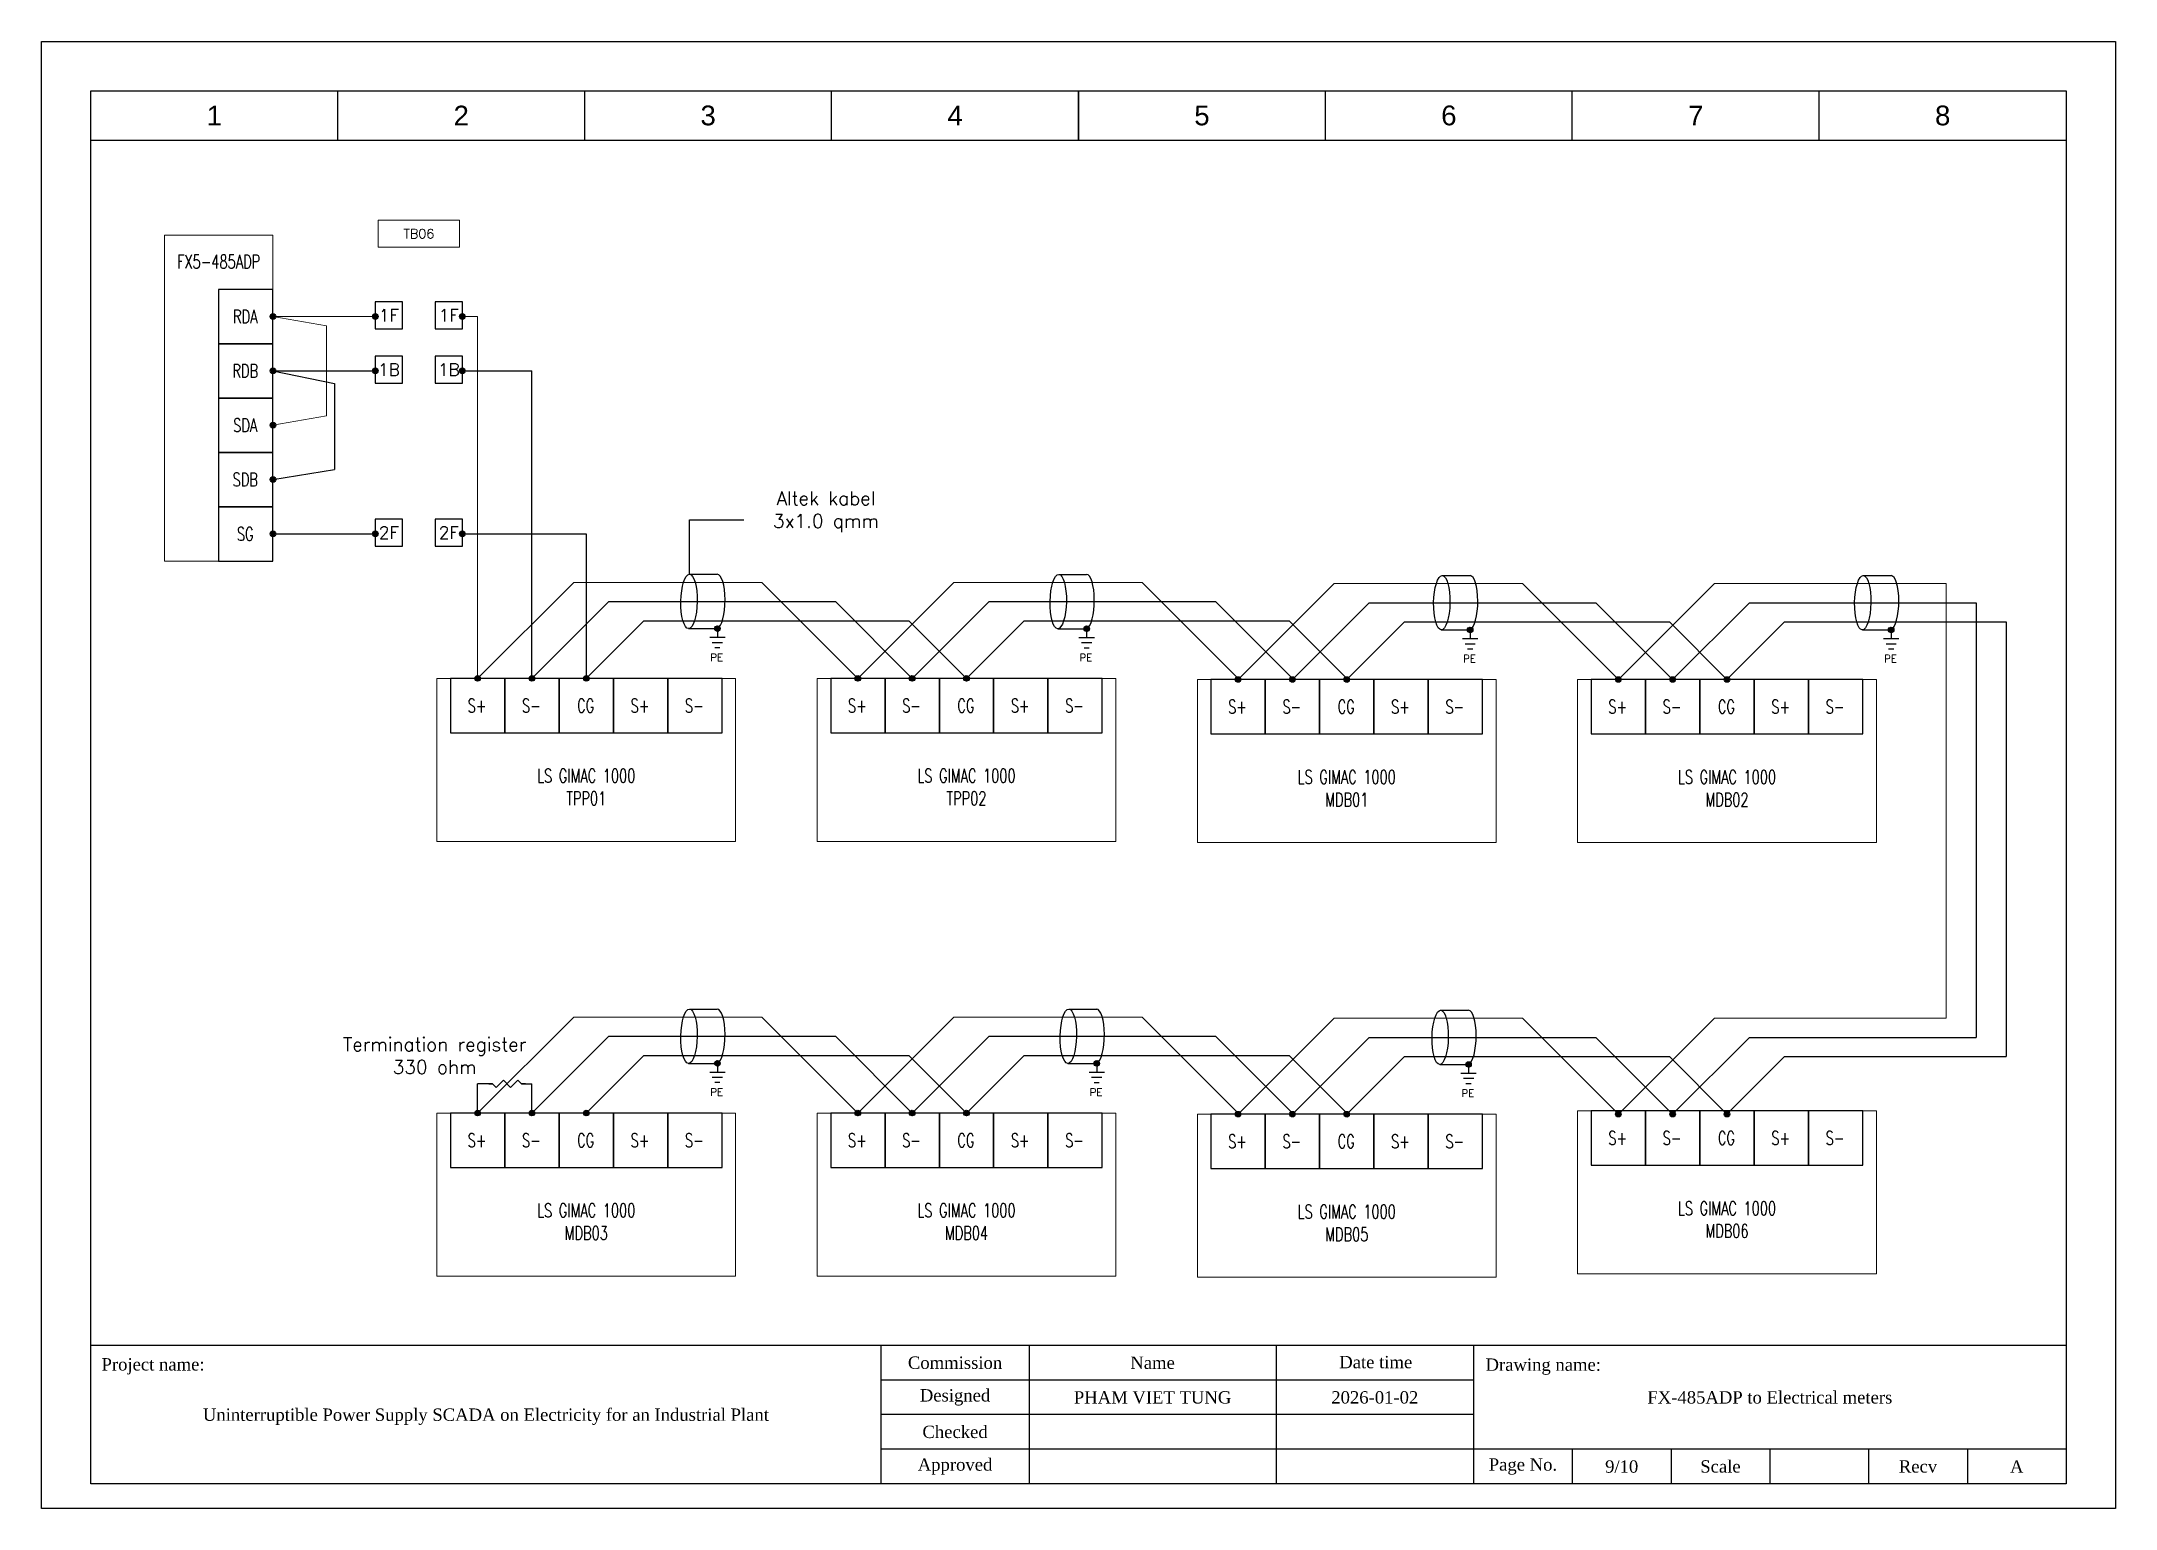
# Model space of a CAD drawing. Header units: millimetres. Extents: x 0 to 3300, y 0 to 297.
# Drawn here: x 2400 to 2820, y 0 to 297 of the extents above; entities that cross this region are included whole.
import ezdxf
from ezdxf.enums import TextEntityAlignment as Align

# ---------------------------------------------------------------- set-up
doc = ezdxf.new("R2010")
doc.units = ezdxf.units.MM
for name, color, linetype in [('0_TB_FEED THRU', 8, 'Continuous'), ('BLACK WIRE', 9, 'Continuous'), ('Frame_text', 3, 'Continuous'), ('GROUND WIRE', 80, 'Continuous')]:
    doc.layers.add(name, color=color, linetype=linetype)
for name, color, linetype, lineweight in [('LINE', 3, 'Continuous', 9), ('RED WIRE', 1, 'Continuous', 0), ('TEXT', 7, 'Continuous', 9)]:
    doc.layers.add(name, color=color, linetype=linetype, lineweight=lineweight)
doc.styles.add('F2.5 Romans', font='romans.shx', dxfattribs={"height": 2.5})
doc.styles.add('F4.0', font='arial.ttf', dxfattribs={"height": 4})
doc.styles.add('ROMANS', font='romans.shx', dxfattribs={"width": 0.7, "bigfont": 'whgtxt.shx'})
doc.styles.add('SIMPLEX', font='SIMPLEX.shx', dxfattribs={"width": 0.7})
doc.styles.get("Standard").update_dxf_attribs({"font": 'times.ttf', "height": 2.5})

msp = doc.modelspace()

# ---------------------------------------------------------------- texts
at = {"color": 2, "style": 'F2.5 Romans'}
msp.add_text('TB06', height=1.886, dxfattribs=at).set_placement((2476.43, 258.08), align=Align.MIDDLE_CENTER)
at = {"char_height": 2.75, "attachment_point": 5}
for s, width, insert, style in [('FX5-485ADP', 21.8153, (2435.88, 252.43), 'ROMANS'), ('RDA', 16.4575, (2441.26, 241.32), 'ROMANS'), ('RDB', 16.4575, (2441.26, 230.32), 'ROMANS'), ('SDA', 16.4575, (2441.26, 219.32), 'ROMANS'), ('SDB', 16.4575, (2441.26, 208.32), 'ROMANS'), ('{\\Fromans|c129;Altek kabel }3x1.0 qmm', 25.8405, (2558.85, 201.77), 'F2.5 Romans'), ('SG', 16.4575, (2441.26, 197.32), 'ROMANS'), ('S+', 16.4575, (2488.2, 162.56), 'ROMANS'), ('S-', 16.4575, (2499.2, 162.56), 'ROMANS'), ('CG', 16.4575, (2510.2, 162.56), 'ROMANS'), ('S+', 16.4575, (2521.2, 162.56), 'ROMANS'), ('S-', 16.4575, (2532.2, 162.56), 'ROMANS'), ('S+', 16.4575, (2565.2, 162.56), 'ROMANS'), ('S-', 16.4575, (2576.2, 162.56), 'ROMANS'), ('CG', 16.4575, (2587.2, 162.56), 'ROMANS'), ('S+', 16.4575, (2598.2, 162.56), 'ROMANS'), ('S-', 16.4575, (2609.2, 162.56), 'ROMANS'), ('S+', 16.4575, (2642.2, 162.33), 'ROMANS'), ('S-', 16.4575, (2653.2, 162.33), 'ROMANS'), ('CG', 16.4575, (2664.2, 162.33), 'ROMANS'), ('S+', 16.4575, (2675.2, 162.33), 'ROMANS'), ('S-', 16.4575, (2686.2, 162.33), 'ROMANS'), ('S+', 16.4575, (2719.2, 162.33), 'ROMANS'), ('S-', 16.4575, (2730.2, 162.33), 'ROMANS'), ('CG', 16.4575, (2741.2, 162.33), 'ROMANS'), ('S+', 16.4575, (2752.2, 162.33), 'ROMANS'), ('S-', 16.4575, (2763.2, 162.33), 'ROMANS'), ('LS GIMAC 1000\\PTPP01', 21.8153, (2510.32, 146.05), 'ROMANS'), ('LS GIMAC 1000\\PTPP02', 21.8153, (2587.32, 146.05), 'ROMANS'), ('LS GIMAC 1000\\PMDB01', 21.8153, (2664.32, 145.82), 'ROMANS'), ('LS GIMAC 1000\\PMDB02', 21.8153, (2741.32, 145.82), 'ROMANS'), ('Termination register 330 ohm', 45.1908, (2479.61, 91.66), 'F2.5 Romans'), ('S+', 16.4575, (2488.2, 74.56), 'ROMANS'), ('S-', 16.4575, (2499.2, 74.56), 'ROMANS'), ('CG', 16.4575, (2510.2, 74.56), 'ROMANS'), ('S+', 16.4575, (2521.2, 74.56), 'ROMANS'), ('S-', 16.4575, (2532.2, 74.56), 'ROMANS'), ('S+', 16.4575, (2565.2, 74.56), 'ROMANS'), ('S-', 16.4575, (2576.2, 74.56), 'ROMANS'), ('CG', 16.4575, (2587.2, 74.56), 'ROMANS'), ('S+', 16.4575, (2598.2, 74.56), 'ROMANS'), ('S-', 16.4575, (2609.2, 74.56), 'ROMANS'), ('S+', 16.4575, (2642.2, 74.33), 'ROMANS'), ('S-', 16.4575, (2653.2, 74.33), 'ROMANS'), ('CG', 16.4575, (2664.2, 74.33), 'ROMANS'), ('S+', 16.4575, (2675.2, 74.33), 'ROMANS'), ('S-', 16.4575, (2686.2, 74.33), 'ROMANS'), ('S+', 16.4575, (2719.2, 75.01), 'ROMANS'), ('S-', 16.4575, (2730.2, 75.01), 'ROMANS'), ('CG', 16.4575, (2741.2, 75.01), 'ROMANS'), ('S+', 16.4575, (2752.2, 75.01), 'ROMANS'), ('S-', 16.4575, (2763.2, 75.01), 'ROMANS'), ('LS GIMAC 1000\\PMDB03', 21.8153, (2510.32, 58.05), 'ROMANS'), ('LS GIMAC 1000\\PMDB04', 21.8153, (2587.32, 58.05), 'ROMANS'), ('LS GIMAC 1000\\PMDB05', 21.8153, (2664.32, 57.82), 'ROMANS'), ('LS GIMAC 1000\\PMDB06', 21.8153, (2741.32, 58.5), 'ROMANS')]:
    msp.add_mtext_dynamic_manual_height_columns(s, width=width, gutter_width=13.75, heights=[0], dxfattribs=dict(at, insert=insert, style=style))
at = {"layer": '0_TB_FEED THRU', "color": 2, "style": 'SIMPLEX'}
for s, p in [('1F', (2470.35, 241.57)), ('1F', (2482.48, 241.57)), ('1B', (2470.35, 230.57)), ('1B', (2482.48, 230.57)), ('2F', (2470.35, 197.57)), ('2F', (2482.48, 197.57))]:
    msp.add_text(s, height=2.493, dxfattribs=at).set_placement(p, align=Align.MIDDLE_CENTER)
at = {"layer": 'TEXT', "color": 7, "style": 'F2.5 Romans'}
for p in [(2538.01, 171.56), (2612.79, 171.53), (2690.45, 171.3), (2775.71, 171.3), (2538.01, 83.55), (2614.83, 83.53), (2690.13, 83.32)]:
    msp.add_text('PE', height=1.501, dxfattribs=at).set_placement(p, align=Align.RIGHT)

# ---------------------------------------------------------------- blocks, each defined once
blk = doc.blocks.new('A3_BLOCK')
for p, q in [((10, 5), (10, 287)), ((10, 287), (410, 287)), ((60, 277), (60, 287)), ((110, 277), (110, 287)), ((160, 277), (160, 287)), ((210, 277), (210, 287)), ((210, 287), (210, 277)), ((260, 277), (260, 287)), ((310, 277), (310, 287)), ((360, 277), (360, 287)), ((410, 287), (410, 5)), ((10, 277), (410, 277)), ((410, 33), (10, 33)), ((170, 33), (170, 5)), ((200, 33), (200, 5)), ((250, 33), (250, 5)), ((290, 33), (290, 5)), ((290, 26), (170, 26)), ((290, 19), (170, 19)), ((410, 12), (170, 12)), ((310, 12), (310, 5)), ((330, 12), (330, 5)), ((350, 12), (350, 5)), ((370, 12), (370, 5)), ((390, 12), (390, 5)), ((410, 5), (10, 5))]:
    blk.add_line(p, q)
at = {"layer": 'Frame_text'}
blk.add_lwpolyline([(0, 0), (0, 297), (420, 297), (420, 0), (0, 0)], close=True, dxfattribs=at)
at = {"char_height": 4, "attachment_point": 5, "style": 'F4.0'}
for s, insert in [('1', (35, 282)), ('2', (85, 282)), ('3', (135, 282)), ('4', (185, 282)), ('5', (235, 282)), ('6', (285, 282)), ('7', (335, 282)), ('8', (385, 282))]:
    blk.add_mtext_dynamic_manual_height_columns(s, width=19.9819, gutter_width=25, heights=[0], dxfattribs=dict(at, insert=insert))
at = {"char_height": 2.5}
for s, width, insert, attachment_point in [('Project name:', 20.4464, (12.16, 30.44), 1), ('Commission', 24.3938, (185, 29.5), 5), ('Name', 19.9366, (225, 29.5), 5), ('\\pi2.82608;Date time', 19.9366, (259.98, 30.89), 1), ('Drawing name:', 24.4615, (292.42, 30.38), 1), ('Designed', 24.3938, (185, 22.5), 5), ('Checked', 25.3958, (185, 15.5), 5), ('Approved', 29.851, (185, 8.5), 5), ('Page No.', 19.9366, (300, 8.5), 5), ('Scale', 19.9366, (340, 8.5), 5), ('Recv', 19.9366, (380, 8.5), 5)]:
    blk.add_mtext_dynamic_manual_height_columns(s, width=width, gutter_width=25, heights=[0], dxfattribs=dict(at, insert=insert, attachment_point=attachment_point))
at = {"layer": 'Frame_text'}
for tag, p in [('DESIGNED', (225, 22.5)), ('DESIGNED_DATE', (270, 22.5)), ('DRAWING_NAME', (350, 22.5)), ('PROJECT_NAME', (90, 19)), ('CHECKED', (225, 15.5)), ('CHECKED_DATE', (270, 15.5)), ('APPROVED', (225, 8.5)), ('APPROVED_DATE', (270, 8.5)), ('PAGE', (320, 8.5)), ('SCALE', (360, 8.5)), ('RECV', (400, 8.5))]:
    blk.add_attdef(tag, text='', height=2.5, dxfattribs=at).set_placement(p, align=Align.MIDDLE_CENTER)

# ---------------------------------------------------------------- hatches: boundary and pattern name
at = {"linetype": 'Continuous'}
h = msp.add_hatch(dxfattribs=at)
h.set_pattern_fill('ANSI31', scale=0.088528, style=0)
h.set_pattern_definition([(45, (2233.05632, 13.9763), (-0.11042421, 0.11042421), [])])
edge = h.paths.add_edge_path()
edge.add_arc((2446.88, 241.32), 0.559, 0, 360)
h = msp.add_hatch(dxfattribs=at)
h.set_pattern_fill('ANSI31', scale=0.088528, style=0)
h.set_pattern_definition([(45, (2233.05632, 2.9763), (-0.11042421, 0.11042421), [])])
edge = h.paths.add_edge_path()
edge.add_arc((2446.88, 230.32), 0.559, 0, 360)
h = msp.add_hatch(dxfattribs=at)
h.set_pattern_fill('ANSI31', scale=0.088528, style=0)
h.set_pattern_definition([(45, (2233.05632, -8.0237), (-0.11042421, 0.11042421), [])])
edge = h.paths.add_edge_path()
edge.add_arc((2446.88, 219.32), 0.559, 0, 360)
h = msp.add_hatch(dxfattribs=at)
h.set_pattern_fill('ANSI31', scale=0.088528, style=0)
h.set_pattern_definition([(45, (2233.05632, -19.0237), (-0.11042421, 0.11042421), [])])
edge = h.paths.add_edge_path()
edge.add_arc((2446.88, 208.32), 0.559, 0, 360)
h = msp.add_hatch(dxfattribs=at)
h.set_pattern_fill('ANSI31', scale=0.088528, style=0)
h.set_pattern_definition([(45, (2233.05632, -30.0237), (-0.11042421, 0.11042421), [])])
edge = h.paths.add_edge_path()
edge.add_arc((2446.88, 197.32), 0.559, 0, 360)
h = msp.add_hatch(dxfattribs=at)
h.set_pattern_fill('ANSI31', scale=0.088528, style=0)
h.set_pattern_definition([(45, (2323.05568, -49.19624), (-0.11042421, 0.11042421), [])])
edge = h.paths.add_edge_path()
edge.add_arc((2536.88, 178.14), 0.559, 0, 360)
h = msp.add_hatch(dxfattribs=at)
h.set_pattern_fill('ANSI31', scale=0.088528, style=0)
h.set_pattern_definition([(45, (2397.82922, -49.22734), (-0.11042421, 0.11042421), [])])
edge = h.paths.add_edge_path()
edge.add_arc((2611.65, 178.11), 0.559, 0, 360)
h = msp.add_hatch(dxfattribs=at)
h.set_pattern_fill('ANSI31', scale=0.088528, style=0)
h.set_pattern_definition([(45, (2475.49595, -49.4559), (-0.11042421, 0.11042421), [])])
edge = h.paths.add_edge_path()
edge.add_arc((2689.32, 177.88), 0.559, 0, 360)
h = msp.add_hatch(dxfattribs=at)
h.set_pattern_fill('ANSI31', scale=0.088528, style=0)
h.set_pattern_definition([(45, (2560.7511, -49.4559), (-0.11042421, 0.11042421), [])])
edge = h.paths.add_edge_path()
edge.add_arc((2774.57, 177.88), 0.559, 0, 360)
h = msp.add_hatch(dxfattribs=at)
h.set_pattern_fill('ANSI31', scale=0.088528, style=0)
h.set_pattern_definition([(45, (2274.50034, -59.28458), (-0.11042421, 0.11042421), [])])
edge = h.paths.add_edge_path()
edge.add_arc((2488.32, 168.06), 0.559, 0, 360)
h = msp.add_hatch(dxfattribs=at)
h.set_pattern_fill('ANSI31', scale=0.088528, style=0)
h.set_pattern_definition([(45, (2285.50034, -59.28458), (-0.11042421, 0.11042421), [])])
edge = h.paths.add_edge_path()
edge.add_arc((2499.32, 168.06), 0.559, 0, 360)
h = msp.add_hatch(dxfattribs=at)
h.set_pattern_fill('ANSI31', scale=0.088528, style=0)
h.set_pattern_definition([(45, (2296.50034, -59.28458), (-0.11042421, 0.11042421), [])])
edge = h.paths.add_edge_path()
edge.add_arc((2510.32, 168.06), 0.559, 0, 360)
h = msp.add_hatch(dxfattribs=at)
h.set_pattern_fill('ANSI31', scale=0.088528, style=0)
h.set_pattern_definition([(45, (2351.50034, -59.28458), (-0.11042421, 0.11042421), [])])
edge = h.paths.add_edge_path()
edge.add_arc((2565.32, 168.06), 0.559, 0, 360)
h = msp.add_hatch(dxfattribs=at)
h.set_pattern_fill('ANSI31', scale=0.088528, style=0)
h.set_pattern_definition([(45, (2362.50034, -59.28458), (-0.11042421, 0.11042421), [])])
edge = h.paths.add_edge_path()
edge.add_arc((2576.32, 168.06), 0.559, 0, 360)
h = msp.add_hatch(dxfattribs=at)
h.set_pattern_fill('ANSI31', scale=0.088528, style=0)
h.set_pattern_definition([(45, (2373.50034, -59.28458), (-0.11042421, 0.11042421), [])])
edge = h.paths.add_edge_path()
edge.add_arc((2587.32, 168.06), 0.559, 0, 360)
h = msp.add_hatch(dxfattribs=at)
h.set_pattern_fill('ANSI31', scale=0.088528, style=0)
h.set_pattern_definition([(45, (2428.5, -59.51314), (-0.11042421, 0.11042421), [])])
edge = h.paths.add_edge_path()
edge.add_arc((2642.32, 167.83), 0.559, 0, 360)
h = msp.add_hatch(dxfattribs=at)
h.set_pattern_fill('ANSI31', scale=0.088528, style=0)
h.set_pattern_definition([(45, (2439.5, -59.51314), (-0.11042421, 0.11042421), [])])
edge = h.paths.add_edge_path()
edge.add_arc((2653.32, 167.83), 0.559, 0, 360)
h = msp.add_hatch(dxfattribs=at)
h.set_pattern_fill('ANSI31', scale=0.088528, style=0)
h.set_pattern_definition([(45, (2450.5, -59.51314), (-0.11042421, 0.11042421), [])])
edge = h.paths.add_edge_path()
edge.add_arc((2664.32, 167.83), 0.559, 0, 360)
h = msp.add_hatch(dxfattribs=at)
h.set_pattern_fill('ANSI31', scale=0.088528, style=0)
h.set_pattern_definition([(45, (2505.5, -59.51314), (-0.11042421, 0.11042421), [])])
edge = h.paths.add_edge_path()
edge.add_arc((2719.32, 167.83), 0.559, 0, 360)
h = msp.add_hatch(dxfattribs=at)
h.set_pattern_fill('ANSI31', scale=0.088528, style=0)
h.set_pattern_definition([(45, (2516.5, -59.51314), (-0.11042421, 0.11042421), [])])
edge = h.paths.add_edge_path()
edge.add_arc((2730.32, 167.83), 0.559, 0, 360)
h = msp.add_hatch(dxfattribs=at)
h.set_pattern_fill('ANSI31', scale=0.088528, style=0)
h.set_pattern_definition([(45, (2527.5, -59.51314), (-0.11042421, 0.11042421), [])])
edge = h.paths.add_edge_path()
edge.add_arc((2741.32, 167.83), 0.559, 0, 360)
h = msp.add_hatch(dxfattribs=at)
h.set_pattern_fill('ANSI31', scale=0.088528, style=0)
h.set_pattern_definition([(45, (2323.05568, -137.20762), (-0.11042421, 0.11042421), [])])
edge = h.paths.add_edge_path()
edge.add_arc((2536.88, 90.13), 0.559, 0, 360)
h = msp.add_hatch(dxfattribs=at)
h.set_pattern_fill('ANSI31', scale=0.088528, style=0)
h.set_pattern_definition([(45, (2399.87201, -137.22734), (-0.11042421, 0.11042421), [])])
edge = h.paths.add_edge_path()
edge.add_arc((2613.69, 90.11), 0.559, 0, 360)
h = msp.add_hatch(dxfattribs=at)
h.set_pattern_fill('ANSI31', scale=0.088528, style=0)
h.set_pattern_definition([(45, (2475.1705, -137.43617), (-0.11042421, 0.11042421), [])])
edge = h.paths.add_edge_path()
edge.add_arc((2688.99, 89.9), 0.559, 0, 360)
h = msp.add_hatch(dxfattribs=at)
h.set_pattern_fill('ANSI31', scale=0.088528, style=0)
h.set_pattern_definition([(45, (2274.50034, -147.28458), (-0.11042421, 0.11042421), [])])
edge = h.paths.add_edge_path()
edge.add_arc((2488.32, 80.06), 0.559, 0, 360)
h = msp.add_hatch(dxfattribs=at)
h.set_pattern_fill('ANSI31', scale=0.088528, style=0)
h.set_pattern_definition([(45, (2285.50034, -147.28458), (-0.11042421, 0.11042421), [])])
edge = h.paths.add_edge_path()
edge.add_arc((2499.32, 80.06), 0.559, 0, 360)
h = msp.add_hatch(dxfattribs=at)
h.set_pattern_fill('ANSI31', scale=0.088528, style=0)
h.set_pattern_definition([(45, (2296.50034, -147.28458), (-0.11042421, 0.11042421), [])])
edge = h.paths.add_edge_path()
edge.add_arc((2510.32, 80.06), 0.559, 0, 360)
h = msp.add_hatch(dxfattribs=at)
h.set_pattern_fill('ANSI31', scale=0.088528, style=0)
h.set_pattern_definition([(45, (2351.50034, -147.28458), (-0.11042421, 0.11042421), [])])
edge = h.paths.add_edge_path()
edge.add_arc((2565.32, 80.06), 0.559, 0, 360)
h = msp.add_hatch(dxfattribs=at)
h.set_pattern_fill('ANSI31', scale=0.088528, style=0)
h.set_pattern_definition([(45, (2362.50034, -147.28458), (-0.11042421, 0.11042421), [])])
edge = h.paths.add_edge_path()
edge.add_arc((2576.32, 80.06), 0.559, 0, 360)
h = msp.add_hatch(dxfattribs=at)
h.set_pattern_fill('ANSI31', scale=0.088528, style=0)
h.set_pattern_definition([(45, (2373.50034, -147.28458), (-0.11042421, 0.11042421), [])])
edge = h.paths.add_edge_path()
edge.add_arc((2587.32, 80.06), 0.559, 0, 360)
h = msp.add_hatch(dxfattribs=at)
h.set_pattern_fill('ANSI31', scale=0.088528, style=0)
h.set_pattern_definition([(45, (2428.5, -147.51314), (-0.11042421, 0.11042421), [])])
edge = h.paths.add_edge_path()
edge.add_arc((2642.32, 79.83), 0.559, 0, 360)
h = msp.add_hatch(dxfattribs=at)
h.set_pattern_fill('ANSI31', scale=0.088528, style=0)
h.set_pattern_definition([(45, (2439.5, -147.51314), (-0.11042421, 0.11042421), [])])
edge = h.paths.add_edge_path()
edge.add_arc((2653.32, 79.83), 0.559, 0, 360)
h = msp.add_hatch(dxfattribs=at)
h.set_pattern_fill('ANSI31', scale=0.088528, style=0)
h.set_pattern_definition([(45, (2450.5, -147.51314), (-0.11042421, 0.11042421), [])])
edge = h.paths.add_edge_path()
edge.add_arc((2664.32, 79.83), 0.559, 0, 360)
h = msp.add_hatch(dxfattribs=at)
h.set_pattern_fill('ANSI31', scale=0.088528, style=0)
h.set_pattern_definition([(45, (2505.5, -147.51314), (-0.11042421, 0.11042421), [])])
edge = h.paths.add_edge_path()
edge.add_arc((2719.32, 79.83), 0.559, 0, 360)
h = msp.add_hatch(dxfattribs=at)
h.set_pattern_fill('ANSI31', scale=0.088528, style=0)
h.set_pattern_definition([(45, (2516.5, -147.51314), (-0.11042421, 0.11042421), [])])
edge = h.paths.add_edge_path()
edge.add_arc((2730.32, 79.83), 0.559, 0, 360)
h = msp.add_hatch(dxfattribs=at)
h.set_pattern_fill('ANSI31', scale=0.088528, style=0)
h.set_pattern_definition([(45, (2527.5, -147.51314), (-0.11042421, 0.11042421), [])])
edge = h.paths.add_edge_path()
edge.add_arc((2741.32, 79.83), 0.559, 0, 360)
at = {"layer": '0_TB_FEED THRU', "linetype": 'Continuous'}
h = msp.add_hatch(dxfattribs=at)
h.set_pattern_fill('ANSI31', scale=0.088528, style=0)
h.set_pattern_definition([(45, (2253.77833, 13.9763), (-0.11042421, 0.11042421), [])])
edge = h.paths.add_edge_path()
edge.add_arc((2467.6, 241.32), 0.559, 0, 360)
h = msp.add_hatch(dxfattribs=at)
h.set_pattern_fill('ANSI31', scale=0.088528, style=0)
h.set_pattern_definition([(45, (2271.40451, 13.9763), (-0.11042421, 0.11042421), [])])
edge = h.paths.add_edge_path()
edge.add_arc((2485.23, 241.32), 0.559, 0, 360)
h = msp.add_hatch(dxfattribs=at)
h.set_pattern_fill('ANSI31', scale=0.088528, style=0)
h.set_pattern_definition([(45, (2253.77833, 2.9763), (-0.11042421, 0.11042421), [])])
edge = h.paths.add_edge_path()
edge.add_arc((2467.6, 230.32), 0.559, 0, 360)
h = msp.add_hatch(dxfattribs=at)
h.set_pattern_fill('ANSI31', scale=0.088528, style=0)
h.set_pattern_definition([(45, (2271.40451, 2.9763), (-0.11042421, 0.11042421), [])])
edge = h.paths.add_edge_path()
edge.add_arc((2485.23, 230.32), 0.559, 0, 360)
h = msp.add_hatch(dxfattribs=at)
h.set_pattern_fill('ANSI31', scale=0.088528, style=0)
h.set_pattern_definition([(45, (2253.77833, -30.0237), (-0.11042421, 0.11042421), [])])
edge = h.paths.add_edge_path()
edge.add_arc((2467.6, 197.32), 0.559, 0, 360)
h = msp.add_hatch(dxfattribs=at)
h.set_pattern_fill('ANSI31', scale=0.088528, style=0)
h.set_pattern_definition([(45, (2271.40451, -30.0237), (-0.11042421, 0.11042421), [])])
edge = h.paths.add_edge_path()
edge.add_arc((2485.23, 197.32), 0.559, 0, 360)

# ---------------------------------------------------------------- linework, layer by layer
for p, q in [((2531.23, 189.14), (2531.23, 200.14)), ((2531.23, 200.14), (2542.23, 200.14)), ((2531.23, 189.14), (2536.86, 189.14)), ((2606, 189.11), (2611.63, 189.11)), ((2683.67, 188.88), (2689.3, 188.88)), ((2768.93, 188.88), (2774.55, 188.88)), ((2531.03, 178.14), (2536.67, 178.14)), ((2536.88, 178.18), (2536.88, 178.14)), ((2605.81, 178.11), (2611.44, 178.11)), ((2611.65, 178.15), (2611.65, 178.11)), ((2611.65, 178.15), (2611.65, 178.11)), ((2683.47, 177.88), (2689.11, 177.88)), ((2689.32, 177.92), (2689.32, 177.88)), ((2689.32, 177.92), (2689.32, 177.88)), ((2768.73, 177.88), (2774.37, 177.88)), ((2774.57, 177.92), (2774.57, 177.88)), ((2774.57, 177.92), (2774.57, 177.88)), ((2531.23, 101.11), (2536.86, 101.11)), ((2608.05, 101.11), (2613.68, 101.11)), ((2683.34, 100.88), (2688.97, 100.88)), ((2531.03, 90.11), (2536.67, 90.11)), ((2536.88, 90.17), (2536.88, 90.13)), ((2536.88, 90.15), (2536.88, 90.11)), ((2607.85, 90.11), (2613.49, 90.11)), ((2613.69, 90.15), (2613.69, 90.11)), ((2613.69, 90.15), (2613.69, 90.11)), ((2683.15, 89.88), (2688.79, 89.88)), ((2688.99, 89.94), (2688.99, 89.9)), ((2688.99, 89.92), (2688.99, 89.88)), ((2490.59, 86), (2488.32, 86)), ((2488.32, 80.06), (2488.32, 86)), ((2498.03, 86), (2499.32, 86)), ((2499.32, 80.06), (2499.32, 86))]:
    msp.add_line(p, q)
at = {"color": 0, "linetype": 'Continuous'}
for p, q in [((2536.88, 178.18), (2536.88, 176.38)), ((2611.65, 178.15), (2611.65, 176.35)), ((2689.32, 177.92), (2689.32, 176.12)), ((2774.57, 177.92), (2774.57, 176.12)), ((2536.88, 90.17), (2536.88, 88.37)), ((2613.69, 90.15), (2613.69, 88.35)), ((2688.99, 89.94), (2688.99, 88.14))]:
    msp.add_line(p, q, dxfattribs=at)
at = {"color": 0, "linetype": 'Continuous', "ltscale": 5}
for p, q in [((2535.32, 176.38), (2538.43, 176.38)), ((2535.84, 175.34), (2537.91, 175.34)), ((2536.36, 174.3), (2537.4, 174.3)), ((2610.1, 176.35), (2613.21, 176.35)), ((2610.61, 175.31), (2612.69, 175.31)), ((2611.13, 174.27), (2612.17, 174.27)), ((2687.76, 176.12), (2690.87, 176.12)), ((2688.28, 175.08), (2690.35, 175.08)), ((2688.8, 174.04), (2689.84, 174.04)), ((2773.02, 176.12), (2776.13, 176.12)), ((2773.54, 175.08), (2775.61, 175.08)), ((2774.05, 174.04), (2775.09, 174.04)), ((2535.32, 88.37), (2538.43, 88.37)), ((2612.14, 88.35), (2615.25, 88.35)), ((2535.84, 87.33), (2537.91, 87.33)), ((2536.36, 86.29), (2537.4, 86.29)), ((2612.66, 87.31), (2614.73, 87.31)), ((2613.18, 86.27), (2614.21, 86.27)), ((2687.44, 88.14), (2690.55, 88.14)), ((2687.96, 87.1), (2690.03, 87.1)), ((2688.47, 86.06), (2689.51, 86.06))]:
    msp.add_line(p, q, dxfattribs=at)
at = {"color": 2, "lineweight": 30}
for p, q in [((2491.32, 86), (2490.59, 86)), ((2492.06, 85.26), (2491.32, 86)), ((2492.06, 85.26), (2493.53, 86.74)), ((2493.53, 86.74), (2495, 85.26)), ((2495, 85.26), (2496.47, 86.74)), ((2496.47, 86.74), (2497.21, 86)), ((2497.21, 86), (2498.03, 86))]:
    msp.add_line(p, q, dxfattribs=at)
at = {"color": 7, "linetype": 'Continuous'}
for centre in [(2446.88, 241.32), (2446.88, 230.32), (2446.88, 219.32), (2446.88, 208.32), (2446.88, 197.32), (2536.88, 178.14), (2611.65, 178.11), (2689.32, 177.88), (2774.57, 177.88), (2488.32, 168.06), (2499.32, 168.06), (2510.32, 168.06), (2565.32, 168.06), (2576.32, 168.06), (2587.32, 168.06), (2642.32, 167.83), (2653.32, 167.83), (2664.32, 167.83), (2719.32, 167.83), (2730.32, 167.83), (2741.32, 167.83), (2536.88, 90.13), (2613.69, 90.11), (2688.99, 89.9), (2488.32, 80.06), (2499.32, 80.06), (2510.32, 80.06), (2565.32, 80.06), (2576.32, 80.06), (2587.32, 80.06), (2642.32, 79.83), (2653.32, 79.83), (2664.32, 79.83), (2719.32, 79.83), (2730.32, 79.83), (2741.32, 79.83)]:
    msp.add_circle(centre, 0.559, dxfattribs=at)
for centre in [(2531.13, 183.64), (2605.9, 183.61), (2683.57, 183.38), (2768.82, 183.38), (2531.13, 95.61), (2607.94, 95.61), (2683.24, 95.38)]:
    msp.add_ellipse(centre, major_axis=(-0.1, -5.5), ratio=0.3)
for centre in [(2536.77, 183.64), (2611.55, 183.61), (2689.21, 183.38), (2774.47, 183.38), (2536.77, 95.61), (2613.59, 95.61), (2688.89, 95.38)]:
    msp.add_ellipse(centre, major_axis=(-0.1, -5.5), ratio=0.3, start_param=0.125516, end_param=3.152904)
at = {"layer": '0_TB_FEED THRU'}
for p, q in [((2467.6, 244.32), (2467.6, 238.82)), ((2485.23, 238.82), (2485.23, 244.32)), ((2467.6, 233.32), (2467.6, 227.82)), ((2485.23, 227.82), (2485.23, 233.32)), ((2467.6, 200.32), (2467.6, 194.82)), ((2485.23, 194.82), (2485.23, 200.32))]:
    msp.add_line(p, q, dxfattribs=at)
for points in [[(2435.88, 235.82), (2446.88, 235.82), (2446.88, 246.82), (2435.88, 246.82)], [(2467.6, 238.82), (2473.1, 238.82), (2473.1, 244.32), (2467.6, 244.32)], [(2479.73, 238.82), (2485.23, 238.82), (2485.23, 244.32), (2479.73, 244.32)], [(2435.88, 224.82), (2446.88, 224.82), (2446.88, 235.82), (2435.88, 235.82)], [(2467.6, 227.82), (2473.1, 227.82), (2473.1, 233.32), (2467.6, 233.32)], [(2479.73, 227.82), (2485.23, 227.82), (2485.23, 233.32), (2479.73, 233.32)], [(2435.88, 213.82), (2446.88, 213.82), (2446.88, 224.82), (2435.88, 224.82)], [(2435.88, 202.82), (2446.88, 202.82), (2446.88, 213.82), (2435.88, 213.82)], [(2435.88, 191.82), (2446.88, 191.82), (2446.88, 202.82), (2435.88, 202.82)], [(2467.6, 194.82), (2473.1, 194.82), (2473.1, 200.32), (2467.6, 200.32)], [(2479.73, 194.82), (2485.23, 194.82), (2485.23, 200.32), (2479.73, 200.32)], [(2482.82, 157.06), (2493.82, 157.06), (2493.82, 168.06), (2482.82, 168.06)], [(2493.82, 157.06), (2504.82, 157.06), (2504.82, 168.06), (2493.82, 168.06)], [(2504.82, 157.06), (2515.82, 157.06), (2515.82, 168.06), (2504.82, 168.06)], [(2515.82, 157.06), (2526.82, 157.06), (2526.82, 168.06), (2515.82, 168.06)], [(2526.82, 157.06), (2537.82, 157.06), (2537.82, 168.06), (2526.82, 168.06)], [(2559.82, 157.06), (2570.82, 157.06), (2570.82, 168.06), (2559.82, 168.06)], [(2570.82, 157.06), (2581.82, 157.06), (2581.82, 168.06), (2570.82, 168.06)], [(2581.82, 157.06), (2592.82, 157.06), (2592.82, 168.06), (2581.82, 168.06)], [(2592.82, 157.06), (2603.82, 157.06), (2603.82, 168.06), (2592.82, 168.06)], [(2603.82, 157.06), (2614.82, 157.06), (2614.82, 168.06), (2603.82, 168.06)], [(2636.82, 156.83), (2647.82, 156.83), (2647.82, 167.83), (2636.82, 167.83)], [(2647.82, 156.83), (2658.82, 156.83), (2658.82, 167.83), (2647.82, 167.83)], [(2658.82, 156.83), (2669.82, 156.83), (2669.82, 167.83), (2658.82, 167.83)], [(2669.82, 156.83), (2680.82, 156.83), (2680.82, 167.83), (2669.82, 167.83)], [(2680.82, 156.83), (2691.82, 156.83), (2691.82, 167.83), (2680.82, 167.83)], [(2713.82, 156.83), (2724.82, 156.83), (2724.82, 167.83), (2713.82, 167.83)], [(2724.82, 156.83), (2735.82, 156.83), (2735.82, 167.83), (2724.82, 167.83)], [(2735.82, 156.83), (2746.82, 156.83), (2746.82, 167.83), (2735.82, 167.83)], [(2746.82, 156.83), (2757.82, 156.83), (2757.82, 167.83), (2746.82, 167.83)], [(2757.82, 156.83), (2768.82, 156.83), (2768.82, 167.83), (2757.82, 167.83)], [(2482.82, 69.06), (2493.82, 69.06), (2493.82, 80.06), (2482.82, 80.06)], [(2493.82, 69.06), (2504.82, 69.06), (2504.82, 80.06), (2493.82, 80.06)], [(2504.82, 69.06), (2515.82, 69.06), (2515.82, 80.06), (2504.82, 80.06)], [(2515.82, 69.06), (2526.82, 69.06), (2526.82, 80.06), (2515.82, 80.06)], [(2526.82, 69.06), (2537.82, 69.06), (2537.82, 80.06), (2526.82, 80.06)], [(2559.82, 69.06), (2570.82, 69.06), (2570.82, 80.06), (2559.82, 80.06)], [(2570.82, 69.06), (2581.82, 69.06), (2581.82, 80.06), (2570.82, 80.06)], [(2581.82, 69.06), (2592.82, 69.06), (2592.82, 80.06), (2581.82, 80.06)], [(2592.82, 69.06), (2603.82, 69.06), (2603.82, 80.06), (2592.82, 80.06)], [(2603.82, 69.06), (2614.82, 69.06), (2614.82, 80.06), (2603.82, 80.06)], [(2636.82, 68.83), (2647.82, 68.83), (2647.82, 79.83), (2636.82, 79.83)], [(2647.82, 68.83), (2658.82, 68.83), (2658.82, 79.83), (2647.82, 79.83)], [(2658.82, 68.83), (2669.82, 68.83), (2669.82, 79.83), (2658.82, 79.83)], [(2669.82, 68.83), (2680.82, 68.83), (2680.82, 79.83), (2669.82, 79.83)], [(2680.82, 68.83), (2691.82, 68.83), (2691.82, 79.83), (2680.82, 79.83)], [(2713.82, 69.51), (2724.82, 69.51), (2724.82, 80.51), (2713.82, 80.51)], [(2724.82, 69.51), (2735.82, 69.51), (2735.82, 80.51), (2724.82, 80.51)], [(2735.82, 69.51), (2746.82, 69.51), (2746.82, 80.51), (2735.82, 80.51)], [(2746.82, 69.51), (2757.82, 69.51), (2757.82, 80.51), (2746.82, 80.51)], [(2757.82, 69.51), (2768.82, 69.51), (2768.82, 80.51), (2757.82, 80.51)]]:
    msp.add_lwpolyline(points, close=True, dxfattribs=at)
at = {"layer": '0_TB_FEED THRU', "color": 7, "linetype": 'Continuous'}
for centre in [(2467.6, 241.32), (2485.23, 241.32), (2467.6, 230.32), (2485.23, 230.32), (2467.6, 197.32), (2485.23, 197.32)]:
    msp.add_circle(centre, 0.559, dxfattribs=at)
at = {"layer": 'BLACK WIRE'}
for p, q in [((2446.88, 230.32), (2467.6, 230.32)), ((2446.88, 230.32), (2459.37, 227.75)), ((2459.37, 227.75), (2459.37, 210.38)), ((2485.23, 230.32), (2499.32, 230.32)), ((2499.32, 168.06), (2499.32, 230.32)), ((2446.88, 208.32), (2459.37, 210.38)), ((2499.32, 168.06), (2514.88, 183.61)), ((2514.88, 183.61), (2560.77, 183.61)), ((2576.32, 168.06), (2560.77, 183.61)), ((2576.32, 168.06), (2591.88, 183.61)), ((2591.88, 183.61), (2637.77, 183.61)), ((2653.32, 168.06), (2637.77, 183.61)), ((2653.32, 167.83), (2668.88, 183.38)), ((2668.88, 183.38), (2714.77, 183.38)), ((2730.32, 167.83), (2714.77, 183.38)), ((2730.32, 167.83), (2745.88, 183.38)), ((2745.88, 183.38), (2791.77, 183.38)), ((2791.77, 183.38), (2791.77, 95.38)), ((2499.32, 80.06), (2514.88, 95.61)), ((2514.88, 95.61), (2560.77, 95.61)), ((2576.32, 80.06), (2560.77, 95.61)), ((2576.32, 80.06), (2591.88, 95.61)), ((2591.88, 95.61), (2637.77, 95.61)), ((2653.32, 80.06), (2637.77, 95.61)), ((2653.32, 79.83), (2668.88, 95.38)), ((2668.88, 95.38), (2714.77, 95.38)), ((2730.32, 79.83), (2714.77, 95.38)), ((2730.32, 79.83), (2745.88, 95.38)), ((2745.88, 95.38), (2791.77, 95.38))]:
    msp.add_line(p, q, dxfattribs=at)
at = {"layer": 'GROUND WIRE'}
for p, q in [((2447.44, 197.32), (2467.6, 197.32)), ((2485.23, 197.32), (2510.32, 197.32)), ((2510.32, 197.32), (2510.32, 168.06)), ((2510.32, 168.06), (2521.99, 179.72)), ((2521.99, 179.72), (2575.65, 179.72)), ((2587.32, 168.06), (2575.65, 179.72)), ((2587.32, 168.06), (2598.99, 179.72)), ((2598.99, 179.72), (2652.65, 179.72)), ((2664.32, 168.06), (2652.65, 179.72)), ((2664.32, 167.83), (2675.99, 179.49)), ((2675.99, 179.49), (2729.65, 179.49)), ((2741.32, 167.83), (2729.65, 179.49)), ((2741.32, 167.83), (2752.99, 179.49)), ((2752.99, 179.49), (2797.85, 179.49)), ((2797.85, 179.49), (2797.85, 91.49)), ((2510.32, 80.06), (2521.99, 91.72)), ((2521.99, 91.72), (2575.65, 91.72)), ((2587.32, 80.06), (2575.65, 91.72)), ((2587.32, 80.06), (2598.99, 91.72)), ((2598.99, 91.72), (2652.65, 91.72)), ((2664.32, 80.06), (2652.65, 91.72)), ((2664.32, 79.83), (2675.99, 91.49)), ((2675.99, 91.49), (2729.65, 91.49)), ((2741.32, 79.83), (2729.65, 91.49)), ((2741.32, 79.83), (2752.99, 91.49)), ((2752.99, 91.49), (2797.85, 91.49))]:
    msp.add_line(p, q, dxfattribs=at)
at = {"layer": 'LINE'}
for points in [[(2468.18, 255.33), (2484.68, 255.33), (2484.68, 260.83), (2468.18, 260.83)], [(2424.88, 191.82), (2446.88, 191.82), (2446.88, 257.82), (2424.88, 257.82)], [(2480.07, 135.06), (2540.57, 135.06), (2540.57, 168.06), (2480.07, 168.06)], [(2557.07, 135.06), (2617.57, 135.06), (2617.57, 168.06), (2557.07, 168.06)], [(2634.07, 134.83), (2694.57, 134.83), (2694.57, 167.83), (2634.07, 167.83)], [(2711.07, 134.83), (2771.57, 134.83), (2771.57, 167.83), (2711.07, 167.83)], [(2480.07, 47.06), (2540.57, 47.06), (2540.57, 80.06), (2480.07, 80.06)], [(2557.07, 47.06), (2617.57, 47.06), (2617.57, 80.06), (2557.07, 80.06)], [(2634.07, 46.83), (2694.57, 46.83), (2694.57, 79.83), (2634.07, 79.83)], [(2711.07, 47.51), (2771.57, 47.51), (2771.57, 80.51), (2711.07, 80.51)]]:
    msp.add_lwpolyline(points, close=True, dxfattribs=at)
at = {"layer": 'RED WIRE'}
for p, q in [((2446.88, 241.32), (2457.71, 239.41)), ((2446.88, 241.32), (2467.6, 241.32)), ((2457.71, 239.41), (2457.71, 221.23)), ((2485.23, 241.32), (2488.32, 241.32)), ((2488.32, 168.06), (2488.32, 241.32)), ((2446.88, 219.32), (2457.71, 221.23)), ((2488.32, 168.06), (2507.77, 187.5)), ((2507.77, 187.5), (2545.88, 187.5)), ((2565.32, 168.06), (2545.88, 187.5)), ((2565.32, 168.06), (2584.77, 187.5)), ((2584.77, 187.5), (2622.88, 187.5)), ((2642.32, 168.06), (2622.88, 187.5)), ((2642.32, 167.83), (2661.77, 187.27)), ((2661.77, 187.27), (2699.88, 187.27)), ((2719.32, 167.83), (2699.88, 187.27)), ((2719.32, 167.83), (2738.77, 187.27)), ((2738.77, 187.27), (2785.68, 187.27)), ((2785.68, 187.27), (2785.68, 99.27)), ((2488.32, 80.06), (2507.77, 99.5)), ((2507.77, 99.5), (2545.88, 99.5)), ((2565.32, 80.06), (2545.88, 99.5)), ((2565.32, 80.06), (2584.77, 99.5)), ((2584.77, 99.5), (2622.88, 99.5)), ((2642.32, 80.06), (2622.88, 99.5)), ((2642.32, 79.83), (2661.77, 99.27)), ((2661.77, 99.27), (2699.88, 99.27)), ((2719.32, 79.83), (2699.88, 99.27)), ((2719.32, 79.83), (2738.77, 99.27)), ((2738.77, 99.27), (2785.68, 99.27))]:
    msp.add_line(p, q, dxfattribs=at)

# ---------------------------------------------------------------- block references
ref = msp.add_blockref('A3_BLOCK', (2400, 0))
ref.add_attrib('RECV', 'A', dxfattribs={"layer": 'Frame_text', "height": 2.5}).set_placement((2800, 8.5), align=Align.MIDDLE_CENTER)
ref.add_attrib('PAGE', '9/10', dxfattribs={"layer": 'Frame_text', "height": 2.5}).set_placement((2720, 8.5), align=Align.MIDDLE_CENTER)
ref.add_attrib('DRAWING_NAME', 'FX-485ADP to Electrical meters', dxfattribs={"layer": 'Frame_text', "height": 2.5}).set_placement((2750, 22.5), align=Align.MIDDLE_CENTER)
ref.add_attrib('DESIGNED_DATE', '2026-01-02', dxfattribs={"layer": 'Frame_text', "height": 2.5}).set_placement((2670, 22.5), align=Align.MIDDLE_CENTER)
ref.add_attrib('DESIGNED', 'PHAM VIET TUNG', dxfattribs={"layer": 'Frame_text', "height": 2.5}).set_placement((2625, 22.5), align=Align.MIDDLE_CENTER)
ref.add_attrib('PROJECT_NAME', 'Uninterruptible Power Supply SCADA on Electricity for an Industrial Plant', dxfattribs={"layer": 'Frame_text', "height": 2.5}).set_placement((2490, 19), align=Align.MIDDLE_CENTER)

msp.set_redraw_order([(e.dxf.handle, doc.entitydb.next_handle()) for e in msp.query("TEXT MTEXT ATTDEF DIMENSION ARC_DIMENSION")])  # texts and dimensions are drawn at this point

doc.saveas('drawing.dxf')
